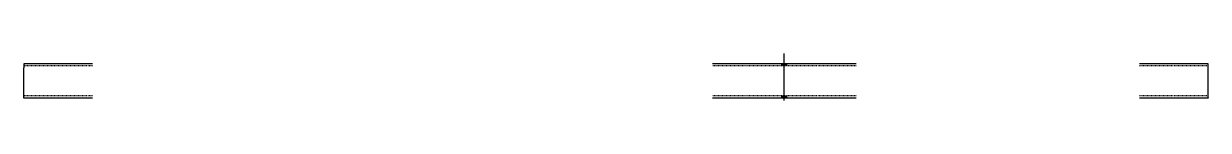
# Model space of a CAD drawing. Header units: millimetres. Extents: x 5 to 12783, y 5 to 182.
# Drawn here: x 9333 to 12783, y 8 to 145 of the extents above; entities that cross this region are included whole.
import ezdxf

# ---------------------------------------------------------------- set-up
doc = ezdxf.new("R2010")
doc.units = ezdxf.units.MM
doc.linetypes.add('DXK_LINE_DOT2', pattern=[3.9198, 1.9599, -1.9599])
doc.layers.add('STÅL', color=7, linetype='Continuous')

msp = doc.modelspace()

# ---------------------------------------------------------------- hatches: boundary and pattern name
at = {"layer": 'STÅL', "linetype": 'Continuous'}
for points in [[(11541.3, 109), (11555.3, 109), (11555.3, 115), (11541.3, 115)], [(11541.3, 109), (11555.3, 109), (11555.3, 115), (11541.3, 115)], [(11541.3, 15), (11555.3, 15), (11555.3, 21), (11541.3, 21)], [(11541.3, 15), (11555.3, 15), (11555.3, 21), (11541.3, 21)]]:
    msp.add_hatch(color=3, dxfattribs=at).paths.add_polyline_path(points)

# ---------------------------------------------------------------- linework, layer by layer
at = {"layer": 'STÅL', "color": 3, "linetype": 'Continuous'}
for p, q in [((11548.3, 7.5), (11548.3, 145)), ((11548.3, 7.5), (11548.3, 145)), ((11541.3, 109), (11541.3, 115)), ((11541.3, 109), (11541.3, 115)), ((11555.3, 109), (11555.3, 115)), ((11555.3, 109), (11555.3, 115)), ((11541.3, 15), (11541.3, 21)), ((11541.3, 15), (11541.3, 21)), ((11555.3, 15), (11555.3, 21)), ((11555.3, 15), (11555.3, 21))]:
    msp.add_line(p, q, dxfattribs=at)
at = {"layer": 'STÅL', "color": 2, "linetype": 'Continuous'}
for p, q in [((9333.3, 115), (9333.3, 103)), ((9533.3, 115), (9333.3, 115)), ((11757.3, 115), (11339.3, 115)), ((12783.3, 115), (12583.3, 115)), ((12783.3, 15), (12783.3, 115)), ((9333.3, 15), (9333.3, 103)), ((9533.3, 15), (9333.3, 15)), ((11757.3, 15), (11339.3, 15)), ((12783.3, 15), (12583.3, 15))]:
    msp.add_line(p, q, dxfattribs=at)
at = {"layer": 'STÅL', "color": 7, "linetype": 'DXK_LINE_DOT2'}
for p, q in [((9333.3, 115), (9333.3, 114.1)), ((9333.3, 114.1), (9333.3, 111.5)), ((9533.3, 109), (9333.3, 109)), ((11757.3, 109), (11339.3, 109)), ((12783.3, 109), (12583.3, 109)), ((9333.3, 21.5), (9333.3, 22.4)), ((9333.3, 21.5), (9333.3, 21)), ((9533.3, 21), (9333.3, 21)), ((9333.3, 15), (9333.3, 15.9)), ((11757.3, 21), (11339.3, 21)), ((12783.3, 21), (12583.3, 21)), ((12783.3, 15.9), (12783.3, 15))]:
    msp.add_line(p, q, dxfattribs=at)

doc.saveas('drawing.dxf')
